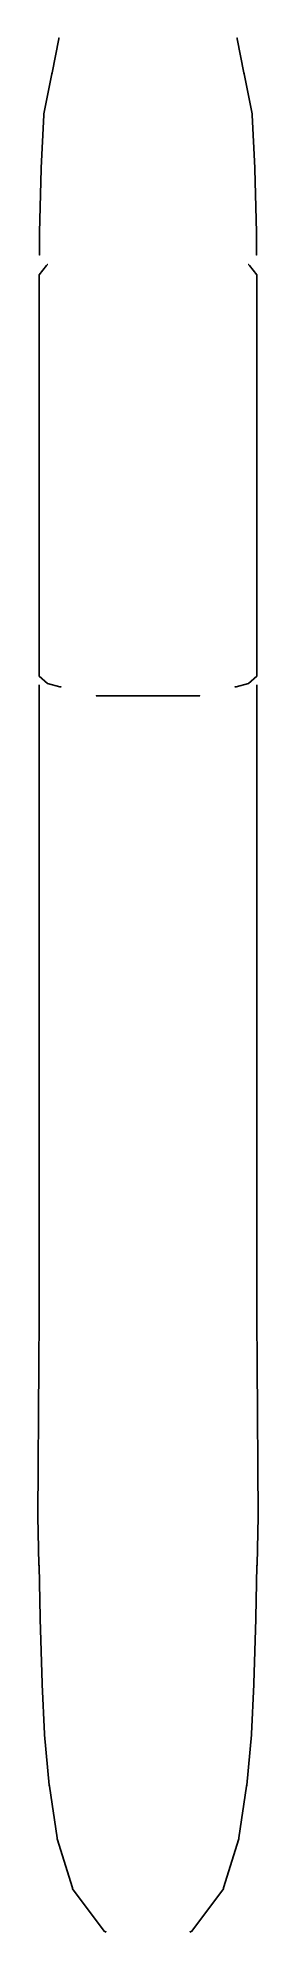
# Model space of a CAD drawing. Extents: x -4.1 to 4.1, y -35.2 to 35.3.
import ezdxf

# ---------------------------------------------------------------- set-up
doc = ezdxf.new("R2010")
doc.units = 0
doc.layers.add('RAILINGS', color=6, linetype='CONTINUOUS')

msp = doc.modelspace()

# ---------------------------------------------------------------- linework, layer by layer
at = {"layer": 'RAILINGS'}
for points in [[(-3.31, 35.27, 4.34), (-3.56, 34.01, 4.32), (-3.56, 34.01, 4.28), (-3.31, 35.27, 4.3)], [(-3.31, 35.27, 4.34), (-3.56, 34.01, 4.32), (-3.56, 34.01, 4.28), (-3.31, 35.27, 4.3)], [(-3.31, 35.27, 3.75), (-3.56, 34.01, 3.73), (-3.56, 34.01, 3.69), (-3.31, 35.27, 3.71)], [(-3.31, 35.27, 3.75), (-3.56, 34.01, 3.73), (-3.56, 34.01, 3.69), (-3.31, 35.27, 3.71)], [(-3.31, 35.27, 4.34), (-3.31, 35.27, 3.03), (-3.31, 35.31, 3.03), (-3.31, 35.31, 4.34)], [(-3.31, 35.27, 4.34), (-3.31, 35.27, 3.03), (-3.31, 35.31, 3.03), (-3.31, 35.31, 4.34)], [(3.31, 35.27, 4.34), (3.31, 35.27, 3.03), (3.31, 35.31, 3.03), (3.31, 35.31, 4.34)], [(3.31, 35.27, 4.34), (3.31, 35.27, 3.03), (3.31, 35.31, 3.03), (3.31, 35.31, 4.34)], [(3.31, 35.27, 3.75), (3.56, 34.01, 3.73), (3.56, 34.01, 3.69), (3.31, 35.27, 3.71)], [(3.31, 35.27, 3.75), (3.56, 34.01, 3.73), (3.56, 34.01, 3.69), (3.31, 35.27, 3.71)], [(3.31, 35.27, 4.34), (3.56, 34.01, 4.32), (3.56, 34.01, 4.28), (3.31, 35.27, 4.3)], [(3.31, 35.27, 4.34), (3.56, 34.01, 4.32), (3.56, 34.01, 4.28), (3.31, 35.27, 4.3)], [(-3.57, 33.97, 4.32), (-3.87, 32.48, 4.3), (-3.87, 32.48, 4.26), (-3.57, 33.97, 4.28)], [(-3.57, 33.97, 4.32), (-3.87, 32.48, 4.3), (-3.87, 32.48, 4.26), (-3.57, 33.97, 4.28)], [(-3.57, 33.97, 3.73), (-3.87, 32.48, 3.71), (-3.87, 32.48, 3.67), (-3.57, 33.97, 3.69)], [(-3.57, 33.97, 3.73), (-3.87, 32.48, 3.71), (-3.87, 32.48, 3.67), (-3.57, 33.97, 3.69)], [(-3.57, 33.97, 4.32), (-3.57, 33.97, 3.01), (-3.56, 34.01, 3.01), (-3.56, 34.01, 4.32)], [(-3.57, 33.97, 4.32), (-3.57, 33.97, 3.01), (-3.56, 34.01, 3.01), (-3.56, 34.01, 4.32)], [(3.57, 33.97, 4.32), (3.57, 33.97, 3.01), (3.56, 34.01, 3.01), (3.56, 34.01, 4.32)], [(3.57, 33.97, 4.32), (3.57, 33.97, 3.01), (3.56, 34.01, 3.01), (3.56, 34.01, 4.32)], [(3.57, 33.97, 3.73), (3.87, 32.48, 3.71), (3.87, 32.48, 3.67), (3.57, 33.97, 3.69)], [(3.57, 33.97, 3.73), (3.87, 32.48, 3.71), (3.87, 32.48, 3.67), (3.57, 33.97, 3.69)], [(3.57, 33.97, 4.32), (3.87, 32.48, 4.3), (3.87, 32.48, 4.26), (3.57, 33.97, 4.28)], [(3.57, 33.97, 4.32), (3.87, 32.48, 4.3), (3.87, 32.48, 4.26), (3.57, 33.97, 4.28)], [(-3.87, 32.44, 4.3), (-3.97, 30.47, 4.3), (-3.97, 30.47, 4.26), (-3.87, 32.44, 4.26)], [(-3.87, 32.44, 4.3), (-3.97, 30.47, 4.3), (-3.97, 30.47, 4.26), (-3.87, 32.44, 4.26)], [(-3.87, 32.44, 3.71), (-3.97, 30.47, 3.71), (-3.97, 30.47, 3.67), (-3.87, 32.44, 3.67)], [(-3.87, 32.44, 3.71), (-3.97, 30.47, 3.71), (-3.97, 30.47, 3.67), (-3.87, 32.44, 3.67)], [(-3.87, 32.44, 4.3), (-3.87, 32.44, 2.99), (-3.87, 32.48, 2.99), (-3.87, 32.48, 4.3)], [(-3.87, 32.44, 4.3), (-3.87, 32.44, 2.99), (-3.87, 32.48, 2.99), (-3.87, 32.48, 4.3)], [(3.87, 32.44, 4.3), (3.87, 32.44, 2.99), (3.87, 32.48, 2.99), (3.87, 32.48, 4.3)], [(3.87, 32.44, 4.3), (3.87, 32.44, 2.99), (3.87, 32.48, 2.99), (3.87, 32.48, 4.3)], [(3.87, 32.44, 3.71), (3.97, 30.47, 3.71), (3.97, 30.47, 3.67), (3.87, 32.44, 3.67)], [(3.87, 32.44, 3.71), (3.97, 30.47, 3.71), (3.97, 30.47, 3.67), (3.87, 32.44, 3.67)], [(3.87, 32.44, 4.3), (3.97, 30.47, 4.3), (3.97, 30.47, 4.26), (3.87, 32.44, 4.26)], [(3.87, 32.44, 4.3), (3.97, 30.47, 4.3), (3.97, 30.47, 4.26), (3.87, 32.44, 4.26)], [(-3.97, 30.43, 4.3), (-4.03, 28.08, 4.3), (-4.03, 28.08, 4.26), (-3.97, 30.43, 4.26)], [(-3.97, 30.43, 4.3), (-4.03, 28.08, 4.3), (-4.03, 28.08, 4.26), (-3.97, 30.43, 4.26)], [(-3.97, 30.43, 3.71), (-4.03, 28.08, 3.71), (-4.03, 28.08, 3.67), (-3.97, 30.43, 3.67)], [(-3.97, 30.43, 3.71), (-4.03, 28.08, 3.71), (-4.03, 28.08, 3.67), (-3.97, 30.43, 3.67)], [(-3.97, 30.43, 4.3), (-3.97, 30.43, 2.99), (-3.97, 30.47, 2.99), (-3.97, 30.47, 4.3)], [(-3.97, 30.43, 4.3), (-3.97, 30.43, 2.99), (-3.97, 30.47, 2.99), (-3.97, 30.47, 4.3)], [(3.97, 30.43, 4.3), (3.97, 30.43, 2.99), (3.97, 30.47, 2.99), (3.97, 30.47, 4.3)], [(3.97, 30.43, 4.3), (3.97, 30.43, 2.99), (3.97, 30.47, 2.99), (3.97, 30.47, 4.3)], [(3.97, 30.43, 3.71), (4.03, 28.08, 3.71), (4.03, 28.08, 3.67), (3.97, 30.43, 3.67)], [(3.97, 30.43, 3.71), (4.03, 28.08, 3.71), (4.03, 28.08, 3.67), (3.97, 30.43, 3.67)], [(3.97, 30.43, 4.3), (4.03, 28.08, 4.3), (4.03, 28.08, 4.26), (3.97, 30.43, 4.26)], [(3.97, 30.43, 4.3), (4.03, 28.08, 4.3), (4.03, 28.08, 4.26), (3.97, 30.43, 4.26)], [(-4.03, 28.04, 4.3), (-4.03, 28.04, 2.99), (-4.03, 28.08, 2.99), (-4.03, 28.08, 4.3)], [(-4.03, 28.04, 4.3), (-4.03, 28.04, 2.99), (-4.03, 28.08, 2.99), (-4.03, 28.08, 4.3)], [(-4.03, 28.04, 4.3), (-4.03, 27.23, 4.3), (-4.03, 27.23, 4.26), (-4.03, 28.04, 4.26)], [(-4.03, 28.04, 4.3), (-4.03, 27.23, 4.3), (-4.03, 27.23, 4.26), (-4.03, 28.04, 4.26)], [(-4.03, 28.04, 3.71), (-4.03, 27.23, 3.71), (-4.03, 27.23, 3.67), (-4.03, 28.04, 3.67)], [(-4.03, 28.04, 3.71), (-4.03, 27.23, 3.71), (-4.03, 27.23, 3.67), (-4.03, 28.04, 3.67)], [(4.03, 28.04, 4.3), (4.03, 28.04, 2.99), (4.03, 28.08, 2.99), (4.03, 28.08, 4.3)], [(4.03, 28.04, 4.3), (4.03, 28.04, 2.99), (4.03, 28.08, 2.99), (4.03, 28.08, 4.3)], [(4.03, 28.04, 3.71), (4.03, 27.23, 3.71), (4.03, 27.23, 3.67), (4.03, 28.04, 3.67)], [(4.03, 28.04, 3.71), (4.03, 27.23, 3.71), (4.03, 27.23, 3.67), (4.03, 28.04, 3.67)], [(4.03, 28.04, 4.3), (4.03, 27.23, 4.3), (4.03, 27.23, 4.26), (4.03, 28.04, 4.26)], [(4.03, 28.04, 4.3), (4.03, 27.23, 4.3), (4.03, 27.23, 4.26), (4.03, 28.04, 4.26)], [(-3.77, 26.84, 6.67), (-4.04, 26.49, 6.67), (-4.04, 26.49, 6.63), (-3.77, 26.84, 6.63)], [(-3.77, 26.84, 6.67), (-4.04, 26.49, 6.67), (-4.04, 26.49, 6.63), (-3.77, 26.84, 6.63)], [(-3.77, 26.84, 6.19), (-4.04, 26.49, 6.19), (-4.04, 26.49, 6.15), (-3.77, 26.84, 6.15)], [(-3.77, 26.84, 6.19), (-4.04, 26.49, 6.19), (-4.04, 26.49, 6.15), (-3.77, 26.84, 6.15)], [(-3.77, 26.84, 6.67), (-3.77, 26.84, 5.69), (-3.74, 26.88, 5.69), (-3.74, 26.88, 6.67)], [(-3.77, 26.84, 6.67), (-3.77, 26.84, 5.69), (-3.74, 26.88, 5.69), (-3.74, 26.88, 6.67)], [(3.77, 26.84, 6.67), (3.77, 26.84, 5.69), (3.74, 26.88, 5.69), (3.74, 26.88, 6.67)], [(3.77, 26.84, 6.67), (3.77, 26.84, 5.69), (3.74, 26.88, 5.69), (3.74, 26.88, 6.67)], [(3.77, 26.84, 6.19), (4.04, 26.49, 6.19), (4.04, 26.49, 6.15), (3.77, 26.84, 6.15)], [(3.77, 26.84, 6.19), (4.04, 26.49, 6.19), (4.04, 26.49, 6.15), (3.77, 26.84, 6.15)], [(3.77, 26.84, 6.67), (4.04, 26.49, 6.67), (4.04, 26.49, 6.63), (3.77, 26.84, 6.63)], [(3.77, 26.84, 6.67), (4.04, 26.49, 6.67), (4.04, 26.49, 6.63), (3.77, 26.84, 6.63)], [(-4.04, 26.49, 6.67), (-4.04, 25.51, 6.67), (-4.04, 25.51, 6.63), (-4.04, 26.49, 6.63)], [(-4.04, 26.49, 6.67), (-4.04, 25.51, 6.67), (-4.04, 25.51, 6.63), (-4.04, 26.49, 6.63)], [(-4.04, 26.49, 6.19), (-4.04, 25.51, 6.19), (-4.04, 25.51, 6.15), (-4.04, 26.49, 6.15)], [(-4.04, 26.49, 6.19), (-4.04, 25.51, 6.19), (-4.04, 25.51, 6.15), (-4.04, 26.49, 6.15)], [(4.04, 26.49, 6.19), (4.04, 25.51, 6.19), (4.04, 25.51, 6.15), (4.04, 26.49, 6.15)], [(4.04, 26.49, 6.19), (4.04, 25.51, 6.19), (4.04, 25.51, 6.15), (4.04, 26.49, 6.15)], [(4.04, 26.49, 6.67), (4.04, 25.51, 6.67), (4.04, 25.51, 6.63), (4.04, 26.49, 6.63)], [(4.04, 26.49, 6.67), (4.04, 25.51, 6.67), (4.04, 25.51, 6.63), (4.04, 26.49, 6.63)], [(-4.04, 25.47, 6.67), (-4.04, 25.47, 5.69), (-4.04, 25.51, 5.69), (-4.04, 25.51, 6.67)], [(-4.04, 25.47, 6.67), (-4.04, 25.47, 5.69), (-4.04, 25.51, 5.69), (-4.04, 25.51, 6.67)], [(-4.04, 25.47, 6.67), (-4.04, 23.99, 6.67), (-4.04, 23.99, 6.63), (-4.04, 25.47, 6.63)], [(-4.04, 25.47, 6.67), (-4.04, 23.99, 6.67), (-4.04, 23.99, 6.63), (-4.04, 25.47, 6.63)], [(-4.04, 25.47, 6.19), (-4.04, 23.99, 6.19), (-4.04, 23.99, 6.15), (-4.04, 25.47, 6.15)], [(-4.04, 25.47, 6.19), (-4.04, 23.99, 6.19), (-4.04, 23.99, 6.15), (-4.04, 25.47, 6.15)], [(4.04, 25.47, 6.67), (4.04, 25.47, 5.69), (4.04, 25.51, 5.69), (4.04, 25.51, 6.67)], [(4.04, 25.47, 6.67), (4.04, 25.47, 5.69), (4.04, 25.51, 5.69), (4.04, 25.51, 6.67)], [(4.04, 25.47, 6.19), (4.04, 23.99, 6.19), (4.04, 23.99, 6.15), (4.04, 25.47, 6.15)], [(4.04, 25.47, 6.19), (4.04, 23.99, 6.19), (4.04, 23.99, 6.15), (4.04, 25.47, 6.15)], [(4.04, 25.47, 6.67), (4.04, 23.99, 6.67), (4.04, 23.99, 6.63), (4.04, 25.47, 6.63)], [(4.04, 25.47, 6.67), (4.04, 23.99, 6.67), (4.04, 23.99, 6.63), (4.04, 25.47, 6.63)], [(-4.04, 23.95, 6.67), (-4.04, 23.95, 5.69), (-4.04, 23.99, 5.69), (-4.04, 23.99, 6.67)], [(-4.04, 23.95, 6.67), (-4.04, 23.95, 5.69), (-4.04, 23.99, 5.69), (-4.04, 23.99, 6.67)], [(4.04, 23.95, 6.67), (4.04, 23.95, 5.69), (4.04, 23.99, 5.69), (4.04, 23.99, 6.67)], [(4.04, 23.95, 6.67), (4.04, 23.95, 5.69), (4.04, 23.99, 5.69), (4.04, 23.99, 6.67)], [(-4.04, 23.95, 6.67), (-4.04, 22.47, 6.67), (-4.04, 22.47, 6.63), (-4.04, 23.95, 6.63)], [(-4.04, 23.95, 6.67), (-4.04, 22.47, 6.67), (-4.04, 22.47, 6.63), (-4.04, 23.95, 6.63)], [(-4.04, 23.95, 6.19), (-4.04, 22.47, 6.19), (-4.04, 22.47, 6.15), (-4.04, 23.95, 6.15)], [(-4.04, 23.95, 6.19), (-4.04, 22.47, 6.19), (-4.04, 22.47, 6.15), (-4.04, 23.95, 6.15)], [(4.04, 23.95, 6.19), (4.04, 22.47, 6.19), (4.04, 22.47, 6.15), (4.04, 23.95, 6.15)], [(4.04, 23.95, 6.19), (4.04, 22.47, 6.19), (4.04, 22.47, 6.15), (4.04, 23.95, 6.15)], [(4.04, 23.95, 6.67), (4.04, 22.47, 6.67), (4.04, 22.47, 6.63), (4.04, 23.95, 6.63)], [(4.04, 23.95, 6.67), (4.04, 22.47, 6.67), (4.04, 22.47, 6.63), (4.04, 23.95, 6.63)], [(-4.04, 22.43, 6.67), (-4.04, 22.43, 5.69), (-4.04, 22.47, 5.69), (-4.04, 22.47, 6.67)], [(-4.04, 22.43, 6.67), (-4.04, 22.43, 5.69), (-4.04, 22.47, 5.69), (-4.04, 22.47, 6.67)], [(-4.04, 22.43, 6.67), (-4.04, 21.04, 6.67), (-4.04, 21.04, 6.63), (-4.04, 22.43, 6.63)], [(-4.04, 22.43, 6.67), (-4.04, 21.04, 6.67), (-4.04, 21.04, 6.63), (-4.04, 22.43, 6.63)], [(-4.04, 22.43, 6.19), (-4.04, 21.04, 6.19), (-4.04, 21.04, 6.15), (-4.04, 22.43, 6.15)], [(-4.04, 22.43, 6.19), (-4.04, 21.04, 6.19), (-4.04, 21.04, 6.15), (-4.04, 22.43, 6.15)], [(4.04, 22.43, 6.67), (4.04, 22.43, 5.69), (4.04, 22.47, 5.69), (4.04, 22.47, 6.67)], [(4.04, 22.43, 6.67), (4.04, 22.43, 5.69), (4.04, 22.47, 5.69), (4.04, 22.47, 6.67)], [(4.04, 22.43, 6.19), (4.04, 21.04, 6.19), (4.04, 21.04, 6.15), (4.04, 22.43, 6.15)], [(4.04, 22.43, 6.19), (4.04, 21.04, 6.19), (4.04, 21.04, 6.15), (4.04, 22.43, 6.15)], [(4.04, 22.43, 6.67), (4.04, 21.04, 6.67), (4.04, 21.04, 6.63), (4.04, 22.43, 6.63)], [(4.04, 22.43, 6.67), (4.04, 21.04, 6.67), (4.04, 21.04, 6.63), (4.04, 22.43, 6.63)], [(-4.04, 21, 6.67), (-4.04, 21, 5.69), (-4.04, 21.04, 5.69), (-4.04, 21.04, 6.67)], [(-4.04, 21, 6.67), (-4.04, 21, 5.69), (-4.04, 21.04, 5.69), (-4.04, 21.04, 6.67)], [(-4.04, 21, 6.67), (-4.04, 19.55, 6.67), (-4.04, 19.55, 6.63), (-4.04, 21, 6.63)], [(-4.04, 21, 6.67), (-4.04, 19.55, 6.67), (-4.04, 19.55, 6.63), (-4.04, 21, 6.63)], [(-4.04, 21, 6.19), (-4.04, 19.55, 6.19), (-4.04, 19.55, 6.15), (-4.04, 21, 6.15)], [(-4.04, 21, 6.19), (-4.04, 19.55, 6.19), (-4.04, 19.55, 6.15), (-4.04, 21, 6.15)], [(4.04, 21, 6.67), (4.04, 21, 5.69), (4.04, 21.04, 5.69), (4.04, 21.04, 6.67)], [(4.04, 21, 6.67), (4.04, 21, 5.69), (4.04, 21.04, 5.69), (4.04, 21.04, 6.67)], [(4.04, 21, 6.19), (4.04, 19.55, 6.19), (4.04, 19.55, 6.15), (4.04, 21, 6.15)], [(4.04, 21, 6.19), (4.04, 19.55, 6.19), (4.04, 19.55, 6.15), (4.04, 21, 6.15)], [(4.04, 21, 6.67), (4.04, 19.55, 6.67), (4.04, 19.55, 6.63), (4.04, 21, 6.63)], [(4.04, 21, 6.67), (4.04, 19.55, 6.67), (4.04, 19.55, 6.63), (4.04, 21, 6.63)], [(-4.04, 19.51, 6.67), (-4.04, 19.51, 5.69), (-4.04, 19.55, 5.69), (-4.04, 19.55, 6.67)], [(-4.04, 19.51, 6.67), (-4.04, 19.51, 5.69), (-4.04, 19.55, 5.69), (-4.04, 19.55, 6.67)], [(-4.04, 19.51, 6.67), (-4.04, 18.04, 6.67), (-4.04, 18.04, 6.63), (-4.04, 19.51, 6.63)], [(-4.04, 19.51, 6.67), (-4.04, 18.04, 6.67), (-4.04, 18.04, 6.63), (-4.04, 19.51, 6.63)], [(-4.04, 19.51, 6.19), (-4.04, 18.04, 6.19), (-4.04, 18.04, 6.15), (-4.04, 19.51, 6.15)], [(-4.04, 19.51, 6.19), (-4.04, 18.04, 6.19), (-4.04, 18.04, 6.15), (-4.04, 19.51, 6.15)], [(4.04, 19.51, 6.67), (4.04, 19.51, 5.69), (4.04, 19.55, 5.69), (4.04, 19.55, 6.67)], [(4.04, 19.51, 6.67), (4.04, 19.51, 5.69), (4.04, 19.55, 5.69), (4.04, 19.55, 6.67)], [(4.04, 19.51, 6.19), (4.04, 18.04, 6.19), (4.04, 18.04, 6.15), (4.04, 19.51, 6.15)], [(4.04, 19.51, 6.19), (4.04, 18.04, 6.19), (4.04, 18.04, 6.15), (4.04, 19.51, 6.15)], [(4.04, 19.51, 6.67), (4.04, 18.04, 6.67), (4.04, 18.04, 6.63), (4.04, 19.51, 6.63)], [(4.04, 19.51, 6.67), (4.04, 18.04, 6.67), (4.04, 18.04, 6.63), (4.04, 19.51, 6.63)], [(-4.04, 18, 6.67), (-4.04, 18, 5.69), (-4.04, 18.04, 5.69), (-4.04, 18.04, 6.67)], [(-4.04, 18, 6.67), (-4.04, 18, 5.69), (-4.04, 18.04, 5.69), (-4.04, 18.04, 6.67)], [(-4.04, 18, 6.67), (-4.04, 16.42, 6.67), (-4.04, 16.42, 6.63), (-4.04, 18, 6.63)], [(-4.04, 18, 6.67), (-4.04, 16.42, 6.67), (-4.04, 16.42, 6.63), (-4.04, 18, 6.63)], [(-4.04, 18, 6.19), (-4.04, 16.42, 6.19), (-4.04, 16.42, 6.15), (-4.04, 18, 6.15)], [(-4.04, 18, 6.19), (-4.04, 16.42, 6.19), (-4.04, 16.42, 6.15), (-4.04, 18, 6.15)], [(4.04, 18, 6.67), (4.04, 18, 5.69), (4.04, 18.04, 5.69), (4.04, 18.04, 6.67)], [(4.04, 18, 6.67), (4.04, 18, 5.69), (4.04, 18.04, 5.69), (4.04, 18.04, 6.67)], [(4.04, 18, 6.19), (4.04, 16.42, 6.19), (4.04, 16.42, 6.15), (4.04, 18, 6.15)], [(4.04, 18, 6.19), (4.04, 16.42, 6.19), (4.04, 16.42, 6.15), (4.04, 18, 6.15)], [(4.04, 18, 6.67), (4.04, 16.42, 6.67), (4.04, 16.42, 6.63), (4.04, 18, 6.63)], [(4.04, 18, 6.67), (4.04, 16.42, 6.67), (4.04, 16.42, 6.63), (4.04, 18, 6.63)], [(-4.04, 16.38, 6.67), (-4.04, 16.38, 5.69), (-4.04, 16.42, 5.69), (-4.04, 16.42, 6.67)], [(-4.04, 16.38, 6.67), (-4.04, 16.38, 5.69), (-4.04, 16.42, 5.69), (-4.04, 16.42, 6.67)], [(-4.04, 16.38, 6.67), (-4.04, 14.98, 6.67), (-4.04, 14.98, 6.63), (-4.04, 16.38, 6.63)], [(-4.04, 16.38, 6.67), (-4.04, 14.98, 6.67), (-4.04, 14.98, 6.63), (-4.04, 16.38, 6.63)], [(-4.04, 16.38, 6.19), (-4.04, 14.98, 6.19), (-4.04, 14.98, 6.15), (-4.04, 16.38, 6.15)], [(-4.04, 16.38, 6.19), (-4.04, 14.98, 6.19), (-4.04, 14.98, 6.15), (-4.04, 16.38, 6.15)], [(4.04, 16.38, 6.67), (4.04, 16.38, 5.69), (4.04, 16.42, 5.69), (4.04, 16.42, 6.67)], [(4.04, 16.38, 6.67), (4.04, 16.38, 5.69), (4.04, 16.42, 5.69), (4.04, 16.42, 6.67)], [(4.04, 16.38, 6.19), (4.04, 14.98, 6.19), (4.04, 14.98, 6.15), (4.04, 16.38, 6.15)], [(4.04, 16.38, 6.19), (4.04, 14.98, 6.19), (4.04, 14.98, 6.15), (4.04, 16.38, 6.15)], [(4.04, 16.38, 6.67), (4.04, 14.98, 6.67), (4.04, 14.98, 6.63), (4.04, 16.38, 6.63)], [(4.04, 16.38, 6.67), (4.04, 14.98, 6.67), (4.04, 14.98, 6.63), (4.04, 16.38, 6.63)], [(-4.04, 14.94, 6.67), (-4.04, 14.94, 5.69), (-4.04, 14.98, 5.69), (-4.04, 14.98, 6.67)], [(-4.04, 14.94, 6.67), (-4.04, 14.94, 5.69), (-4.04, 14.98, 5.69), (-4.04, 14.98, 6.67)], [(-4.04, 14.94, 6.67), (-4.04, 13.39, 6.67), (-4.04, 13.39, 6.63), (-4.04, 14.94, 6.63)], [(-4.04, 14.94, 6.67), (-4.04, 13.39, 6.67), (-4.04, 13.39, 6.63), (-4.04, 14.94, 6.63)], [(-4.04, 14.94, 6.19), (-4.04, 13.39, 6.19), (-4.04, 13.39, 6.15), (-4.04, 14.94, 6.15)], [(-4.04, 14.94, 6.19), (-4.04, 13.39, 6.19), (-4.04, 13.39, 6.15), (-4.04, 14.94, 6.15)], [(4.04, 14.94, 6.67), (4.04, 14.94, 5.69), (4.04, 14.98, 5.69), (4.04, 14.98, 6.67)], [(4.04, 14.94, 6.67), (4.04, 14.94, 5.69), (4.04, 14.98, 5.69), (4.04, 14.98, 6.67)], [(4.04, 14.94, 6.19), (4.04, 13.39, 6.19), (4.04, 13.39, 6.15), (4.04, 14.94, 6.15)], [(4.04, 14.94, 6.19), (4.04, 13.39, 6.19), (4.04, 13.39, 6.15), (4.04, 14.94, 6.15)], [(4.04, 14.94, 6.67), (4.04, 13.39, 6.67), (4.04, 13.39, 6.63), (4.04, 14.94, 6.63)], [(4.04, 14.94, 6.67), (4.04, 13.39, 6.67), (4.04, 13.39, 6.63), (4.04, 14.94, 6.63)], [(-4.04, 13.35, 6.67), (-4.04, 13.35, 5.69), (-4.04, 13.39, 5.69), (-4.04, 13.39, 6.67)], [(-4.04, 13.35, 6.67), (-4.04, 13.35, 5.69), (-4.04, 13.39, 5.69), (-4.04, 13.39, 6.67)], [(-4.04, 13.35, 6.67), (-4.04, 11.87, 6.67), (-4.04, 11.87, 6.63), (-4.04, 13.35, 6.63)], [(-4.04, 13.35, 6.67), (-4.04, 11.87, 6.67), (-4.04, 11.87, 6.63), (-4.04, 13.35, 6.63)], [(-4.04, 13.35, 6.19), (-4.04, 11.87, 6.19), (-4.04, 11.87, 6.15), (-4.04, 13.35, 6.15)], [(-4.04, 13.35, 6.19), (-4.04, 11.87, 6.19), (-4.04, 11.87, 6.15), (-4.04, 13.35, 6.15)], [(4.04, 13.35, 6.67), (4.04, 13.35, 5.69), (4.04, 13.39, 5.69), (4.04, 13.39, 6.67)], [(4.04, 13.35, 6.67), (4.04, 13.35, 5.69), (4.04, 13.39, 5.69), (4.04, 13.39, 6.67)], [(4.04, 13.35, 6.19), (4.04, 11.87, 6.19), (4.04, 11.87, 6.15), (4.04, 13.35, 6.15)], [(4.04, 13.35, 6.19), (4.04, 11.87, 6.19), (4.04, 11.87, 6.15), (4.04, 13.35, 6.15)], [(4.04, 13.35, 6.67), (4.04, 11.87, 6.67), (4.04, 11.87, 6.63), (4.04, 13.35, 6.63)], [(4.04, 13.35, 6.67), (4.04, 11.87, 6.67), (4.04, 11.87, 6.63), (4.04, 13.35, 6.63)], [(-4.04, 11.83, 6.67), (-4.04, 11.83, 5.69), (-4.04, 11.87, 5.69), (-4.04, 11.87, 6.67)], [(-4.04, 11.83, 6.67), (-4.04, 11.83, 5.69), (-4.04, 11.87, 5.69), (-4.04, 11.87, 6.67)], [(-4.04, 11.83, 6.67), (-4.04, 11.56, 6.67), (-4.04, 11.56, 6.63), (-4.04, 11.83, 6.63)], [(-4.04, 11.83, 6.67), (-4.04, 11.56, 6.67), (-4.04, 11.56, 6.63), (-4.04, 11.83, 6.63)], [(-4.04, 11.83, 6.19), (-4.04, 11.56, 6.19), (-4.04, 11.56, 6.15), (-4.04, 11.83, 6.15)], [(-4.04, 11.83, 6.19), (-4.04, 11.56, 6.19), (-4.04, 11.56, 6.15), (-4.04, 11.83, 6.15)], [(-4.04, 11.56, 6.67), (-3.74, 11.29, 6.67), (-3.74, 11.29, 6.63), (-4.04, 11.56, 6.63)], [(-4.04, 11.56, 6.67), (-3.74, 11.29, 6.67), (-3.74, 11.29, 6.63), (-4.04, 11.56, 6.63)], [(-4.04, 11.56, 6.19), (-3.74, 11.29, 6.19), (-3.74, 11.29, 6.15), (-4.04, 11.56, 6.15)], [(-4.04, 11.56, 6.19), (-3.74, 11.29, 6.19), (-3.74, 11.29, 6.15), (-4.04, 11.56, 6.15)], [(-3.74, 11.29, 6.67), (-3.28, 11.17, 6.67), (-3.28, 11.17, 6.63), (-3.74, 11.29, 6.63)], [(-3.74, 11.29, 6.67), (-3.28, 11.17, 6.67), (-3.28, 11.17, 6.63), (-3.74, 11.29, 6.63)], [(-3.74, 11.29, 6.19), (-3.28, 11.17, 6.19), (-3.28, 11.17, 6.15), (-3.74, 11.29, 6.15)], [(-3.74, 11.29, 6.19), (-3.28, 11.17, 6.19), (-3.28, 11.17, 6.15), (-3.74, 11.29, 6.15)], [(3.74, 11.29, 6.19), (3.28, 11.17, 6.19), (3.28, 11.17, 6.15), (3.74, 11.29, 6.15)], [(3.74, 11.29, 6.19), (3.28, 11.17, 6.19), (3.28, 11.17, 6.15), (3.74, 11.29, 6.15)], [(3.74, 11.29, 6.67), (3.28, 11.17, 6.67), (3.28, 11.17, 6.63), (3.74, 11.29, 6.63)], [(3.74, 11.29, 6.67), (3.28, 11.17, 6.67), (3.28, 11.17, 6.63), (3.74, 11.29, 6.63)], [(4.04, 11.56, 6.19), (3.74, 11.29, 6.19), (3.74, 11.29, 6.15), (4.04, 11.56, 6.15)], [(4.04, 11.56, 6.19), (3.74, 11.29, 6.19), (3.74, 11.29, 6.15), (4.04, 11.56, 6.15)], [(4.04, 11.56, 6.67), (3.74, 11.29, 6.67), (3.74, 11.29, 6.63), (4.04, 11.56, 6.63)], [(4.04, 11.56, 6.67), (3.74, 11.29, 6.67), (3.74, 11.29, 6.63), (4.04, 11.56, 6.63)], [(4.04, 11.83, 6.67), (4.04, 11.83, 5.69), (4.04, 11.87, 5.69), (4.04, 11.87, 6.67)], [(4.04, 11.83, 6.67), (4.04, 11.83, 5.69), (4.04, 11.87, 5.69), (4.04, 11.87, 6.67)], [(4.04, 11.83, 6.19), (4.04, 11.56, 6.19), (4.04, 11.56, 6.15), (4.04, 11.83, 6.15)], [(4.04, 11.83, 6.19), (4.04, 11.56, 6.19), (4.04, 11.56, 6.15), (4.04, 11.83, 6.15)], [(4.04, 11.83, 6.67), (4.04, 11.56, 6.67), (4.04, 11.56, 6.63), (4.04, 11.83, 6.63)], [(4.04, 11.83, 6.67), (4.04, 11.56, 6.67), (4.04, 11.56, 6.63), (4.04, 11.83, 6.63)], [(-4.04, 11.24, 4.3), (-4.04, 9.65, 4.3), (-4.04, 9.65, 4.26), (-4.04, 11.24, 4.26)], [(-4.04, 11.24, 4.3), (-4.04, 9.65, 4.3), (-4.04, 9.65, 4.26), (-4.04, 11.24, 4.26)], [(-4.04, 11.24, 3.71), (-4.04, 9.65, 3.71), (-4.04, 9.65, 3.67), (-4.04, 11.24, 3.67)], [(-4.04, 11.24, 3.71), (-4.04, 9.65, 3.71), (-4.04, 9.65, 3.67), (-4.04, 11.24, 3.67)], [(-3.23, 11.16, 6.67), (-3.23, 11.16, 5.69), (-3.28, 11.17, 5.69), (-3.28, 11.17, 6.67)], [(-3.23, 11.16, 6.67), (-3.23, 11.16, 5.69), (-3.28, 11.17, 5.69), (-3.28, 11.17, 6.67)], [(-1.87, 10.83, 6.67), (-1.87, 10.83, 5.69), (-1.92, 10.83, 5.69), (-1.92, 10.83, 6.67)], [(-1.87, 10.83, 6.67), (-1.87, 10.83, 5.69), (-1.92, 10.83, 5.69), (-1.92, 10.83, 6.67)], [(-0.82, 10.83, 6.67), (-1.87, 10.83, 6.67), (-1.87, 10.83, 6.63), (-0.82, 10.83, 6.63)], [(-0.82, 10.83, 6.67), (-1.87, 10.83, 6.67), (-1.87, 10.83, 6.63), (-0.82, 10.83, 6.63)], [(-0.82, 10.83, 6.19), (-1.87, 10.83, 6.19), (-1.87, 10.83, 6.15), (-0.82, 10.83, 6.15)], [(-0.82, 10.83, 6.19), (-1.87, 10.83, 6.19), (-1.87, 10.83, 6.15), (-0.82, 10.83, 6.15)], [(-0.77, 10.83, 6.67), (-0.77, 10.83, 5.69), (-0.82, 10.83, 5.69), (-0.82, 10.83, 6.67)], [(-0.77, 10.83, 6.67), (-0.77, 10.83, 5.69), (-0.82, 10.83, 5.69), (-0.82, 10.83, 6.67)], [(-0.77, 10.83, 6.67), (0.77, 10.83, 6.67), (0.77, 10.83, 6.63), (-0.77, 10.83, 6.63)], [(-0.77, 10.83, 6.67), (0.77, 10.83, 6.67), (0.77, 10.83, 6.63), (-0.77, 10.83, 6.63)], [(-0.77, 10.83, 6.19), (0.77, 10.83, 6.19), (0.77, 10.83, 6.15), (-0.77, 10.83, 6.15)], [(-0.77, 10.83, 6.19), (0.77, 10.83, 6.19), (0.77, 10.83, 6.15), (-0.77, 10.83, 6.15)], [(0.77, 10.83, 6.67), (0.77, 10.83, 5.69), (0.82, 10.83, 5.69), (0.82, 10.83, 6.67)], [(0.77, 10.83, 6.67), (0.77, 10.83, 5.69), (0.82, 10.83, 5.69), (0.82, 10.83, 6.67)], [(0.82, 10.83, 6.19), (1.87, 10.83, 6.19), (1.87, 10.83, 6.15), (0.82, 10.83, 6.15)], [(0.82, 10.83, 6.19), (1.87, 10.83, 6.19), (1.87, 10.83, 6.15), (0.82, 10.83, 6.15)], [(0.82, 10.83, 6.67), (1.87, 10.83, 6.67), (1.87, 10.83, 6.63), (0.82, 10.83, 6.63)], [(0.82, 10.83, 6.67), (1.87, 10.83, 6.67), (1.87, 10.83, 6.63), (0.82, 10.83, 6.63)], [(1.87, 10.83, 6.67), (1.87, 10.83, 5.69), (1.92, 10.83, 5.69), (1.92, 10.83, 6.67)], [(1.87, 10.83, 6.67), (1.87, 10.83, 5.69), (1.92, 10.83, 5.69), (1.92, 10.83, 6.67)], [(3.23, 11.16, 6.67), (3.23, 11.16, 5.69), (3.28, 11.17, 5.69), (3.28, 11.17, 6.67)], [(3.23, 11.16, 6.67), (3.23, 11.16, 5.69), (3.28, 11.17, 5.69), (3.28, 11.17, 6.67)], [(4.04, 11.24, 3.71), (4.04, 9.65, 3.71), (4.04, 9.65, 3.67), (4.04, 11.24, 3.67)], [(4.04, 11.24, 3.71), (4.04, 9.65, 3.71), (4.04, 9.65, 3.67), (4.04, 11.24, 3.67)], [(4.04, 11.24, 4.3), (4.04, 9.65, 4.3), (4.04, 9.65, 4.26), (4.04, 11.24, 4.26)], [(4.04, 11.24, 4.3), (4.04, 9.65, 4.3), (4.04, 9.65, 4.26), (4.04, 11.24, 4.26)], [(-4.04, 9.61, 4.3), (-4.04, 9.61, 2.99), (-4.04, 9.65, 2.99), (-4.04, 9.65, 4.3)], [(-4.04, 9.61, 4.3), (-4.04, 9.61, 2.99), (-4.04, 9.65, 2.99), (-4.04, 9.65, 4.3)], [(-4.04, 9.61, 4.3), (-4.04, 7.83, 4.3), (-4.04, 7.83, 4.26), (-4.04, 9.61, 4.26)], [(-4.04, 9.61, 4.3), (-4.04, 7.83, 4.3), (-4.04, 7.83, 4.26), (-4.04, 9.61, 4.26)], [(-4.04, 9.61, 3.71), (-4.04, 7.83, 3.71), (-4.04, 7.83, 3.67), (-4.04, 9.61, 3.67)], [(-4.04, 9.61, 3.71), (-4.04, 7.83, 3.71), (-4.04, 7.83, 3.67), (-4.04, 9.61, 3.67)], [(4.04, 9.61, 4.3), (4.04, 9.61, 2.99), (4.04, 9.65, 2.99), (4.04, 9.65, 4.3)], [(4.04, 9.61, 4.3), (4.04, 9.61, 2.99), (4.04, 9.65, 2.99), (4.04, 9.65, 4.3)], [(4.04, 9.61, 3.71), (4.04, 7.83, 3.71), (4.04, 7.83, 3.67), (4.04, 9.61, 3.67)], [(4.04, 9.61, 3.71), (4.04, 7.83, 3.71), (4.04, 7.83, 3.67), (4.04, 9.61, 3.67)], [(4.04, 9.61, 4.3), (4.04, 7.83, 4.3), (4.04, 7.83, 4.26), (4.04, 9.61, 4.26)], [(4.04, 9.61, 4.3), (4.04, 7.83, 4.3), (4.04, 7.83, 4.26), (4.04, 9.61, 4.26)], [(-4.04, 7.79, 4.3), (-4.04, 7.79, 2.99), (-4.04, 7.83, 2.99), (-4.04, 7.83, 4.3)], [(-4.04, 7.79, 4.3), (-4.04, 7.79, 2.99), (-4.04, 7.83, 2.99), (-4.04, 7.83, 4.3)], [(-4.04, 7.79, 4.3), (-4.04, 6.08, 4.3), (-4.04, 6.08, 4.26), (-4.04, 7.79, 4.26)], [(-4.04, 7.79, 4.3), (-4.04, 6.08, 4.3), (-4.04, 6.08, 4.26), (-4.04, 7.79, 4.26)], [(-4.04, 7.79, 3.71), (-4.04, 6.08, 3.71), (-4.04, 6.08, 3.67), (-4.04, 7.79, 3.67)], [(-4.04, 7.79, 3.71), (-4.04, 6.08, 3.71), (-4.04, 6.08, 3.67), (-4.04, 7.79, 3.67)], [(4.04, 7.79, 4.3), (4.04, 7.79, 2.99), (4.04, 7.83, 2.99), (4.04, 7.83, 4.3)], [(4.04, 7.79, 4.3), (4.04, 7.79, 2.99), (4.04, 7.83, 2.99), (4.04, 7.83, 4.3)], [(4.04, 7.79, 3.71), (4.04, 6.08, 3.71), (4.04, 6.08, 3.67), (4.04, 7.79, 3.67)], [(4.04, 7.79, 3.71), (4.04, 6.08, 3.71), (4.04, 6.08, 3.67), (4.04, 7.79, 3.67)], [(4.04, 7.79, 4.3), (4.04, 6.08, 4.3), (4.04, 6.08, 4.26), (4.04, 7.79, 4.26)], [(4.04, 7.79, 4.3), (4.04, 6.08, 4.3), (4.04, 6.08, 4.26), (4.04, 7.79, 4.26)], [(-4.04, 6.04, 4.3), (-4.04, 6.04, 2.99), (-4.04, 6.08, 2.99), (-4.04, 6.08, 4.3)], [(-4.04, 6.04, 4.3), (-4.04, 6.04, 2.99), (-4.04, 6.08, 2.99), (-4.04, 6.08, 4.3)], [(-4.04, 6.04, 4.3), (-4.04, 4.23, 4.3), (-4.04, 4.23, 4.26), (-4.04, 6.04, 4.26)], [(-4.04, 6.04, 4.3), (-4.04, 4.23, 4.3), (-4.04, 4.23, 4.26), (-4.04, 6.04, 4.26)], [(-4.04, 6.04, 3.71), (-4.04, 4.23, 3.71), (-4.04, 4.23, 3.67), (-4.04, 6.04, 3.67)], [(-4.04, 6.04, 3.71), (-4.04, 4.23, 3.71), (-4.04, 4.23, 3.67), (-4.04, 6.04, 3.67)], [(4.04, 6.04, 4.3), (4.04, 6.04, 2.99), (4.04, 6.08, 2.99), (4.04, 6.08, 4.3)], [(4.04, 6.04, 4.3), (4.04, 6.04, 2.99), (4.04, 6.08, 2.99), (4.04, 6.08, 4.3)], [(4.04, 6.04, 3.71), (4.04, 4.23, 3.71), (4.04, 4.23, 3.67), (4.04, 6.04, 3.67)], [(4.04, 6.04, 3.71), (4.04, 4.23, 3.71), (4.04, 4.23, 3.67), (4.04, 6.04, 3.67)], [(4.04, 6.04, 4.3), (4.04, 4.23, 4.3), (4.04, 4.23, 4.26), (4.04, 6.04, 4.26)], [(4.04, 6.04, 4.3), (4.04, 4.23, 4.3), (4.04, 4.23, 4.26), (4.04, 6.04, 4.26)], [(-4.04, 4.19, 4.3), (-4.04, 4.19, 2.99), (-4.04, 4.23, 2.99), (-4.04, 4.23, 4.3)], [(-4.04, 4.19, 4.3), (-4.04, 4.19, 2.99), (-4.04, 4.23, 2.99), (-4.04, 4.23, 4.3)], [(4.04, 4.19, 4.3), (4.04, 4.19, 2.99), (4.04, 4.23, 2.99), (4.04, 4.23, 4.3)], [(4.04, 4.19, 4.3), (4.04, 4.19, 2.99), (4.04, 4.23, 2.99), (4.04, 4.23, 4.3)], [(-4.04, 4.19, 4.3), (-4.04, 2.45, 4.3), (-4.04, 2.45, 4.26), (-4.04, 4.19, 4.26)], [(-4.04, 4.19, 4.3), (-4.04, 2.45, 4.3), (-4.04, 2.45, 4.26), (-4.04, 4.19, 4.26)], [(-4.04, 4.19, 3.71), (-4.04, 2.45, 3.71), (-4.04, 2.45, 3.67), (-4.04, 4.19, 3.67)], [(-4.04, 4.19, 3.71), (-4.04, 2.45, 3.71), (-4.04, 2.45, 3.67), (-4.04, 4.19, 3.67)], [(4.04, 4.19, 3.71), (4.04, 2.45, 3.71), (4.04, 2.45, 3.67), (4.04, 4.19, 3.67)], [(4.04, 4.19, 3.71), (4.04, 2.45, 3.71), (4.04, 2.45, 3.67), (4.04, 4.19, 3.67)], [(4.04, 4.19, 4.3), (4.04, 2.45, 4.3), (4.04, 2.45, 4.26), (4.04, 4.19, 4.26)], [(4.04, 4.19, 4.3), (4.04, 2.45, 4.3), (4.04, 2.45, 4.26), (4.04, 4.19, 4.26)], [(-4.04, 2.41, 4.3), (-4.04, 2.41, 2.99), (-4.04, 2.45, 2.99), (-4.04, 2.45, 4.3)], [(-4.04, 2.41, 4.3), (-4.04, 2.41, 2.99), (-4.04, 2.45, 2.99), (-4.04, 2.45, 4.3)], [(-4.04, 2.41, 4.3), (-4.04, 0.03, 4.29), (-4.04, 0.03, 4.25), (-4.04, 2.41, 4.26)], [(-4.04, 2.41, 4.3), (-4.04, 0.03, 4.29), (-4.04, 0.03, 4.25), (-4.04, 2.41, 4.26)], [(-4.04, 2.41, 3.71), (-4.04, 0.03, 3.7), (-4.04, 0.03, 3.66), (-4.04, 2.41, 3.67)], [(-4.04, 2.41, 3.71), (-4.04, 0.03, 3.7), (-4.04, 0.03, 3.66), (-4.04, 2.41, 3.67)], [(4.04, 2.41, 4.3), (4.04, 2.41, 2.99), (4.04, 2.45, 2.99), (4.04, 2.45, 4.3)], [(4.04, 2.41, 4.3), (4.04, 2.41, 2.99), (4.04, 2.45, 2.99), (4.04, 2.45, 4.3)], [(4.04, 2.41, 3.71), (4.04, 0.03, 3.7), (4.04, 0.03, 3.66), (4.04, 2.41, 3.67)], [(4.04, 2.41, 3.71), (4.04, 0.03, 3.7), (4.04, 0.03, 3.66), (4.04, 2.41, 3.67)], [(4.04, 2.41, 4.3), (4.04, 0.03, 4.29), (4.04, 0.03, 4.25), (4.04, 2.41, 4.26)], [(4.04, 2.41, 4.3), (4.04, 0.03, 4.29), (4.04, 0.03, 4.25), (4.04, 2.41, 4.26)], [(-4.04, -0.01, 4.29), (-4.04, -0.01, 2.98), (-4.04, 0.03, 2.98), (-4.04, 0.03, 4.29)], [(-4.04, -0.01, 4.29), (-4.04, -0.01, 2.98), (-4.04, 0.03, 2.98), (-4.04, 0.03, 4.29)], [(4.04, -0.01, 4.29), (4.04, -0.01, 2.98), (4.04, 0.03, 2.98), (4.04, 0.03, 4.29)], [(4.04, -0.01, 4.29), (4.04, -0.01, 2.98), (4.04, 0.03, 2.98), (4.04, 0.03, 4.29)], [(-4.04, -0.01, 4.29), (-4.04, -1.8, 4.28), (-4.04, -1.8, 4.24), (-4.04, -0.01, 4.25)], [(-4.04, -0.01, 4.29), (-4.04, -1.8, 4.28), (-4.04, -1.8, 4.24), (-4.04, -0.01, 4.25)], [(-4.04, -0.01, 3.7), (-4.04, -1.8, 3.69), (-4.04, -1.8, 3.65), (-4.04, -0.01, 3.66)], [(-4.04, -0.01, 3.7), (-4.04, -1.8, 3.69), (-4.04, -1.8, 3.65), (-4.04, -0.01, 3.66)], [(4.04, -0.01, 3.7), (4.04, -1.8, 3.69), (4.04, -1.8, 3.65), (4.04, -0.01, 3.66)], [(4.04, -0.01, 3.7), (4.04, -1.8, 3.69), (4.04, -1.8, 3.65), (4.04, -0.01, 3.66)], [(4.04, -0.01, 4.29), (4.04, -1.8, 4.28), (4.04, -1.8, 4.24), (4.04, -0.01, 4.25)], [(4.04, -0.01, 4.29), (4.04, -1.8, 4.28), (4.04, -1.8, 4.24), (4.04, -0.01, 4.25)], [(-4.04, -1.84, 4.28), (-4.04, -1.84, 2.97), (-4.04, -1.8, 2.97), (-4.04, -1.8, 4.28)], [(-4.04, -1.84, 4.28), (-4.04, -1.84, 2.97), (-4.04, -1.8, 2.97), (-4.04, -1.8, 4.28)], [(-4.04, -1.84, 4.28), (-4.04, -3.58, 4.27), (-4.04, -3.58, 4.23), (-4.04, -1.84, 4.24)], [(-4.04, -1.84, 4.28), (-4.04, -3.58, 4.27), (-4.04, -3.58, 4.23), (-4.04, -1.84, 4.24)], [(-4.04, -1.84, 3.69), (-4.04, -3.58, 3.68), (-4.04, -3.58, 3.64), (-4.04, -1.84, 3.65)], [(-4.04, -1.84, 3.69), (-4.04, -3.58, 3.68), (-4.04, -3.58, 3.64), (-4.04, -1.84, 3.65)], [(4.04, -1.84, 4.28), (4.04, -1.84, 2.97), (4.04, -1.8, 2.97), (4.04, -1.8, 4.28)], [(4.04, -1.84, 4.28), (4.04, -1.84, 2.97), (4.04, -1.8, 2.97), (4.04, -1.8, 4.28)], [(4.04, -1.84, 3.69), (4.04, -3.58, 3.68), (4.04, -3.58, 3.64), (4.04, -1.84, 3.65)], [(4.04, -1.84, 3.69), (4.04, -3.58, 3.68), (4.04, -3.58, 3.64), (4.04, -1.84, 3.65)], [(4.04, -1.84, 4.28), (4.04, -3.58, 4.27), (4.04, -3.58, 4.23), (4.04, -1.84, 4.24)], [(4.04, -1.84, 4.28), (4.04, -3.58, 4.27), (4.04, -3.58, 4.23), (4.04, -1.84, 4.24)], [(-4.04, -3.62, 4.27), (-4.04, -3.62, 2.96), (-4.04, -3.58, 2.96), (-4.04, -3.58, 4.27)], [(-4.04, -3.62, 4.27), (-4.04, -3.62, 2.96), (-4.04, -3.58, 2.96), (-4.04, -3.58, 4.27)], [(-4.04, -3.62, 4.27), (-4.04, -5.45, 4.27), (-4.04, -5.45, 4.23), (-4.04, -3.62, 4.23)], [(-4.04, -3.62, 4.27), (-4.04, -5.45, 4.27), (-4.04, -5.45, 4.23), (-4.04, -3.62, 4.23)], [(-4.04, -3.62, 3.68), (-4.04, -5.45, 3.68), (-4.04, -5.45, 3.64), (-4.04, -3.62, 3.64)], [(-4.04, -3.62, 3.68), (-4.04, -5.45, 3.68), (-4.04, -5.45, 3.64), (-4.04, -3.62, 3.64)], [(4.04, -3.62, 4.27), (4.04, -3.62, 2.96), (4.04, -3.58, 2.96), (4.04, -3.58, 4.27)], [(4.04, -3.62, 4.27), (4.04, -3.62, 2.96), (4.04, -3.58, 2.96), (4.04, -3.58, 4.27)], [(4.04, -3.62, 3.68), (4.04, -5.45, 3.68), (4.04, -5.45, 3.64), (4.04, -3.62, 3.64)], [(4.04, -3.62, 3.68), (4.04, -5.45, 3.68), (4.04, -5.45, 3.64), (4.04, -3.62, 3.64)], [(4.04, -3.62, 4.27), (4.04, -5.45, 4.27), (4.04, -5.45, 4.23), (4.04, -3.62, 4.23)], [(4.04, -3.62, 4.27), (4.04, -5.45, 4.27), (4.04, -5.45, 4.23), (4.04, -3.62, 4.23)], [(-4.04, -5.49, 4.27), (-4.04, -5.49, 2.95), (-4.04, -5.45, 2.95), (-4.04, -5.45, 4.27)], [(-4.04, -5.49, 4.27), (-4.04, -5.49, 2.95), (-4.04, -5.45, 2.95), (-4.04, -5.45, 4.27)], [(-4.04, -5.49, 4.27), (-4.04, -7.22, 4.27), (-4.04, -7.22, 4.23), (-4.04, -5.49, 4.23)], [(-4.04, -5.49, 4.27), (-4.04, -7.22, 4.27), (-4.04, -7.22, 4.23), (-4.04, -5.49, 4.23)], [(-4.04, -5.49, 3.68), (-4.04, -7.22, 3.68), (-4.04, -7.22, 3.64), (-4.04, -5.49, 3.64)], [(-4.04, -5.49, 3.68), (-4.04, -7.22, 3.68), (-4.04, -7.22, 3.64), (-4.04, -5.49, 3.64)], [(4.04, -5.49, 4.27), (4.04, -5.49, 2.95), (4.04, -5.45, 2.95), (4.04, -5.45, 4.27)], [(4.04, -5.49, 4.27), (4.04, -5.49, 2.95), (4.04, -5.45, 2.95), (4.04, -5.45, 4.27)], [(4.04, -5.49, 3.68), (4.04, -7.22, 3.68), (4.04, -7.22, 3.64), (4.04, -5.49, 3.64)], [(4.04, -5.49, 3.68), (4.04, -7.22, 3.68), (4.04, -7.22, 3.64), (4.04, -5.49, 3.64)], [(4.04, -5.49, 4.27), (4.04, -7.22, 4.27), (4.04, -7.22, 4.23), (4.04, -5.49, 4.23)], [(4.04, -5.49, 4.27), (4.04, -7.22, 4.27), (4.04, -7.22, 4.23), (4.04, -5.49, 4.23)], [(-4.04, -7.26, 4.27), (-4.04, -7.26, 2.95), (-4.04, -7.22, 2.95), (-4.04, -7.22, 4.27)], [(-4.04, -7.26, 4.27), (-4.04, -7.26, 2.95), (-4.04, -7.22, 2.95), (-4.04, -7.22, 4.27)], [(-4.04, -7.26, 4.27), (-4.04, -9.04, 4.27), (-4.04, -9.04, 4.23), (-4.04, -7.26, 4.23)], [(-4.04, -7.26, 4.27), (-4.04, -9.04, 4.27), (-4.04, -9.04, 4.23), (-4.04, -7.26, 4.23)], [(-4.04, -7.26, 3.68), (-4.04, -9.04, 3.68), (-4.04, -9.04, 3.64), (-4.04, -7.26, 3.64)], [(-4.04, -7.26, 3.68), (-4.04, -9.04, 3.68), (-4.04, -9.04, 3.64), (-4.04, -7.26, 3.64)], [(4.04, -7.26, 4.27), (4.04, -7.26, 2.95), (4.04, -7.22, 2.95), (4.04, -7.22, 4.27)], [(4.04, -7.26, 4.27), (4.04, -7.26, 2.95), (4.04, -7.22, 2.95), (4.04, -7.22, 4.27)], [(4.04, -7.26, 3.68), (4.04, -9.04, 3.68), (4.04, -9.04, 3.64), (4.04, -7.26, 3.64)], [(4.04, -7.26, 3.68), (4.04, -9.04, 3.68), (4.04, -9.04, 3.64), (4.04, -7.26, 3.64)], [(4.04, -7.26, 4.27), (4.04, -9.04, 4.27), (4.04, -9.04, 4.23), (4.04, -7.26, 4.23)], [(4.04, -7.26, 4.27), (4.04, -9.04, 4.27), (4.04, -9.04, 4.23), (4.04, -7.26, 4.23)], [(-4.04, -9.08, 4.27), (-4.05, -10.95, 4.3), (-4.05, -10.95, 4.26), (-4.04, -9.08, 4.23)], [(-4.04, -9.08, 4.27), (-4.05, -10.95, 4.3), (-4.05, -10.95, 4.26), (-4.04, -9.08, 4.23)], [(-4.04, -9.08, 3.68), (-4.05, -10.95, 3.71), (-4.05, -10.95, 3.67), (-4.04, -9.08, 3.64)], [(-4.04, -9.08, 3.68), (-4.05, -10.95, 3.71), (-4.05, -10.95, 3.67), (-4.04, -9.08, 3.64)], [(-4.04, -9.08, 4.27), (-4.04, -9.08, 2.95), (-4.04, -9.04, 2.95), (-4.04, -9.04, 4.27)], [(-4.04, -9.08, 4.27), (-4.04, -9.08, 2.95), (-4.04, -9.04, 2.95), (-4.04, -9.04, 4.27)], [(4.04, -9.08, 4.27), (4.04, -9.08, 2.95), (4.04, -9.04, 2.95), (4.04, -9.04, 4.27)], [(4.04, -9.08, 4.27), (4.04, -9.08, 2.95), (4.04, -9.04, 2.95), (4.04, -9.04, 4.27)], [(4.04, -9.08, 3.68), (4.05, -10.95, 3.71), (4.05, -10.95, 3.67), (4.04, -9.08, 3.64)], [(4.04, -9.08, 3.68), (4.05, -10.95, 3.71), (4.05, -10.95, 3.67), (4.04, -9.08, 3.64)], [(4.04, -9.08, 4.27), (4.05, -10.95, 4.3), (4.05, -10.95, 4.26), (4.04, -9.08, 4.23)], [(4.04, -9.08, 4.27), (4.05, -10.95, 4.3), (4.05, -10.95, 4.26), (4.04, -9.08, 4.23)], [(-4.05, -10.99, 4.3), (-4.05, -10.99, 2.99), (-4.05, -10.95, 2.99), (-4.05, -10.95, 4.3)], [(-4.05, -10.99, 4.3), (-4.05, -10.99, 2.99), (-4.05, -10.95, 2.99), (-4.05, -10.95, 4.3)], [(-4.05, -10.99, 4.3), (-4.05, -12.3, 4.35), (-4.05, -12.3, 4.31), (-4.05, -10.99, 4.26)], [(-4.05, -10.99, 4.3), (-4.05, -12.3, 4.35), (-4.05, -12.3, 4.31), (-4.05, -10.99, 4.26)], [(-4.05, -10.99, 3.71), (-4.05, -12.3, 3.76), (-4.05, -12.3, 3.72), (-4.05, -10.99, 3.67)], [(-4.05, -10.99, 3.71), (-4.05, -12.3, 3.76), (-4.05, -12.3, 3.72), (-4.05, -10.99, 3.67)], [(4.05, -10.99, 4.3), (4.05, -10.99, 2.99), (4.05, -10.95, 2.99), (4.05, -10.95, 4.3)], [(4.05, -10.99, 4.3), (4.05, -10.99, 2.99), (4.05, -10.95, 2.99), (4.05, -10.95, 4.3)], [(4.05, -10.99, 3.71), (4.05, -12.3, 3.76), (4.05, -12.3, 3.72), (4.05, -10.99, 3.67)], [(4.05, -10.99, 3.71), (4.05, -12.3, 3.76), (4.05, -12.3, 3.72), (4.05, -10.99, 3.67)], [(4.05, -10.99, 4.3), (4.05, -12.3, 4.35), (4.05, -12.3, 4.31), (4.05, -10.99, 4.26)], [(4.05, -10.99, 4.3), (4.05, -12.3, 4.35), (4.05, -12.3, 4.31), (4.05, -10.99, 4.26)], [(-4.05, -12.34, 4.35), (-4.06, -14.03, 4.41), (-4.06, -14.03, 4.37), (-4.05, -12.34, 4.31)], [(-4.05, -12.34, 4.35), (-4.06, -14.03, 4.41), (-4.06, -14.03, 4.37), (-4.05, -12.34, 4.31)], [(-4.05, -12.34, 3.76), (-4.06, -14.03, 3.82), (-4.06, -14.03, 3.78), (-4.05, -12.34, 3.72)], [(-4.05, -12.34, 3.76), (-4.06, -14.03, 3.82), (-4.06, -14.03, 3.78), (-4.05, -12.34, 3.72)], [(-4.05, -12.34, 4.35), (-4.05, -12.34, 3.04), (-4.05, -12.3, 3.04), (-4.05, -12.3, 4.35)], [(-4.05, -12.34, 4.35), (-4.05, -12.34, 3.04), (-4.05, -12.3, 3.04), (-4.05, -12.3, 4.35)], [(4.05, -12.34, 4.35), (4.05, -12.34, 3.04), (4.05, -12.3, 3.04), (4.05, -12.3, 4.35)], [(4.05, -12.34, 4.35), (4.05, -12.34, 3.04), (4.05, -12.3, 3.04), (4.05, -12.3, 4.35)], [(4.05, -12.34, 3.76), (4.06, -14.03, 3.82), (4.06, -14.03, 3.78), (4.05, -12.34, 3.72)], [(4.05, -12.34, 3.76), (4.06, -14.03, 3.82), (4.06, -14.03, 3.78), (4.05, -12.34, 3.72)], [(4.05, -12.34, 4.35), (4.06, -14.03, 4.41), (4.06, -14.03, 4.37), (4.05, -12.34, 4.31)], [(4.05, -12.34, 4.35), (4.06, -14.03, 4.41), (4.06, -14.03, 4.37), (4.05, -12.34, 4.31)], [(-4.06, -14.07, 4.41), (-4.07, -15.85, 4.51), (-4.07, -15.85, 4.47), (-4.06, -14.07, 4.37)], [(-4.06, -14.07, 4.41), (-4.07, -15.85, 4.51), (-4.07, -15.85, 4.47), (-4.06, -14.07, 4.37)], [(-4.06, -14.07, 3.82), (-4.07, -15.85, 3.92), (-4.07, -15.85, 3.88), (-4.06, -14.07, 3.78)], [(-4.06, -14.07, 3.82), (-4.07, -15.85, 3.92), (-4.07, -15.85, 3.88), (-4.06, -14.07, 3.78)], [(-4.06, -14.07, 4.41), (-4.06, -14.07, 3.1), (-4.06, -14.03, 3.1), (-4.06, -14.03, 4.41)], [(-4.06, -14.07, 4.41), (-4.06, -14.07, 3.1), (-4.06, -14.03, 3.1), (-4.06, -14.03, 4.41)], [(4.06, -14.07, 4.41), (4.06, -14.07, 3.1), (4.06, -14.03, 3.1), (4.06, -14.03, 4.41)], [(4.06, -14.07, 4.41), (4.06, -14.07, 3.1), (4.06, -14.03, 3.1), (4.06, -14.03, 4.41)], [(4.06, -14.07, 3.82), (4.07, -15.85, 3.92), (4.07, -15.85, 3.88), (4.06, -14.07, 3.78)], [(4.06, -14.07, 3.82), (4.07, -15.85, 3.92), (4.07, -15.85, 3.88), (4.06, -14.07, 3.78)], [(4.06, -14.07, 4.41), (4.07, -15.85, 4.51), (4.07, -15.85, 4.47), (4.06, -14.07, 4.37)], [(4.06, -14.07, 4.41), (4.07, -15.85, 4.51), (4.07, -15.85, 4.47), (4.06, -14.07, 4.37)], [(-4.07, -15.89, 4.51), (-4.08, -17.8, 4.66), (-4.08, -17.8, 4.62), (-4.07, -15.89, 4.47)], [(-4.07, -15.89, 4.51), (-4.08, -17.8, 4.66), (-4.08, -17.8, 4.62), (-4.07, -15.89, 4.47)], [(-4.07, -15.89, 3.92), (-4.08, -17.8, 4.07), (-4.08, -17.8, 4.03), (-4.07, -15.89, 3.88)], [(-4.07, -15.89, 3.92), (-4.08, -17.8, 4.07), (-4.08, -17.8, 4.03), (-4.07, -15.89, 3.88)], [(-4.07, -15.89, 4.51), (-4.07, -15.89, 3.2), (-4.07, -15.85, 3.2), (-4.07, -15.85, 4.51)], [(-4.07, -15.89, 4.51), (-4.07, -15.89, 3.2), (-4.07, -15.85, 3.2), (-4.07, -15.85, 4.51)], [(4.07, -15.89, 4.51), (4.07, -15.89, 3.2), (4.07, -15.85, 3.2), (4.07, -15.85, 4.51)], [(4.07, -15.89, 4.51), (4.07, -15.89, 3.2), (4.07, -15.85, 3.2), (4.07, -15.85, 4.51)], [(4.07, -15.89, 3.92), (4.08, -17.8, 4.07), (4.08, -17.8, 4.03), (4.07, -15.89, 3.88)], [(4.07, -15.89, 3.92), (4.08, -17.8, 4.07), (4.08, -17.8, 4.03), (4.07, -15.89, 3.88)], [(4.07, -15.89, 4.51), (4.08, -17.8, 4.66), (4.08, -17.8, 4.62), (4.07, -15.89, 4.47)], [(4.07, -15.89, 4.51), (4.08, -17.8, 4.66), (4.08, -17.8, 4.62), (4.07, -15.89, 4.47)], [(-4.08, -17.84, 4.66), (-4.09, -19.67, 4.8), (-4.09, -19.67, 4.76), (-4.08, -17.84, 4.62)], [(-4.08, -17.84, 4.66), (-4.09, -19.67, 4.8), (-4.09, -19.67, 4.76), (-4.08, -17.84, 4.62)], [(-4.08, -17.84, 4.07), (-4.09, -19.67, 4.21), (-4.09, -19.67, 4.17), (-4.08, -17.84, 4.03)], [(-4.08, -17.84, 4.07), (-4.09, -19.67, 4.21), (-4.09, -19.67, 4.17), (-4.08, -17.84, 4.03)], [(-4.08, -17.84, 4.66), (-4.08, -17.84, 3.35), (-4.08, -17.8, 3.35), (-4.08, -17.8, 4.66)], [(-4.08, -17.84, 4.66), (-4.08, -17.84, 3.35), (-4.08, -17.8, 3.35), (-4.08, -17.8, 4.66)], [(4.08, -17.84, 4.66), (4.08, -17.84, 3.35), (4.08, -17.8, 3.35), (4.08, -17.8, 4.66)], [(4.08, -17.84, 4.66), (4.08, -17.84, 3.35), (4.08, -17.8, 3.35), (4.08, -17.8, 4.66)], [(4.08, -17.84, 4.07), (4.09, -19.67, 4.21), (4.09, -19.67, 4.17), (4.08, -17.84, 4.03)], [(4.08, -17.84, 4.07), (4.09, -19.67, 4.21), (4.09, -19.67, 4.17), (4.08, -17.84, 4.03)], [(4.08, -17.84, 4.66), (4.09, -19.67, 4.8), (4.09, -19.67, 4.76), (4.08, -17.84, 4.62)], [(4.08, -17.84, 4.66), (4.09, -19.67, 4.8), (4.09, -19.67, 4.76), (4.08, -17.84, 4.62)], [(-4.09, -19.71, 4.8), (-4.09, -19.71, 3.49), (-4.09, -19.67, 3.49), (-4.09, -19.67, 4.8)], [(-4.09, -19.71, 4.8), (-4.09, -19.71, 3.49), (-4.09, -19.67, 3.49), (-4.09, -19.67, 4.8)], [(-4.09, -19.71, 4.8), (-4.06, -21.5, 4.95), (-4.06, -21.5, 4.91), (-4.09, -19.71, 4.76)], [(-4.09, -19.71, 4.8), (-4.06, -21.5, 4.95), (-4.06, -21.5, 4.91), (-4.09, -19.71, 4.76)], [(-4.09, -19.71, 4.21), (-4.06, -21.5, 4.36), (-4.06, -21.5, 4.32), (-4.09, -19.71, 4.17)], [(-4.09, -19.71, 4.21), (-4.06, -21.5, 4.36), (-4.06, -21.5, 4.32), (-4.09, -19.71, 4.17)], [(4.09, -19.71, 4.21), (4.06, -21.5, 4.36), (4.06, -21.5, 4.32), (4.09, -19.71, 4.17)], [(4.09, -19.71, 4.21), (4.06, -21.5, 4.36), (4.06, -21.5, 4.32), (4.09, -19.71, 4.17)], [(4.09, -19.71, 4.8), (4.06, -21.5, 4.95), (4.06, -21.5, 4.91), (4.09, -19.71, 4.76)], [(4.09, -19.71, 4.8), (4.06, -21.5, 4.95), (4.06, -21.5, 4.91), (4.09, -19.71, 4.76)], [(4.09, -19.71, 4.8), (4.09, -19.71, 3.49), (4.09, -19.67, 3.49), (4.09, -19.67, 4.8)], [(4.09, -19.71, 4.8), (4.09, -19.71, 3.49), (4.09, -19.67, 3.49), (4.09, -19.67, 4.8)], [(-4.05, -21.54, 4.95), (-4.05, -21.54, 3.64), (-4.06, -21.5, 3.64), (-4.06, -21.5, 4.95)], [(-4.05, -21.54, 4.95), (-4.05, -21.54, 3.64), (-4.06, -21.5, 3.64), (-4.06, -21.5, 4.95)], [(-4.05, -21.54, 4.95), (-4.01, -23.47, 5.11), (-4.01, -23.47, 5.07), (-4.05, -21.54, 4.91)], [(-4.05, -21.54, 4.95), (-4.01, -23.47, 5.11), (-4.01, -23.47, 5.07), (-4.05, -21.54, 4.91)], [(-4.05, -21.54, 4.36), (-4.01, -23.47, 4.52), (-4.01, -23.47, 4.48), (-4.05, -21.54, 4.32)], [(-4.05, -21.54, 4.36), (-4.01, -23.47, 4.52), (-4.01, -23.47, 4.48), (-4.05, -21.54, 4.32)], [(4.05, -21.54, 4.95), (4.01, -23.47, 5.11), (4.01, -23.47, 5.07), (4.05, -21.54, 4.91)], [(4.05, -21.54, 4.95), (4.01, -23.47, 5.11), (4.01, -23.47, 5.07), (4.05, -21.54, 4.91)], [(4.05, -21.54, 4.36), (4.01, -23.47, 4.52), (4.01, -23.47, 4.48), (4.05, -21.54, 4.32)], [(4.05, -21.54, 4.36), (4.01, -23.47, 4.52), (4.01, -23.47, 4.48), (4.05, -21.54, 4.32)], [(4.05, -21.54, 4.95), (4.05, -21.54, 3.64), (4.06, -21.5, 3.64), (4.06, -21.5, 4.95)], [(4.05, -21.54, 4.95), (4.05, -21.54, 3.64), (4.06, -21.5, 3.64), (4.06, -21.5, 4.95)], [(-4.01, -23.51, 5.11), (-4.01, -23.51, 3.8), (-4.01, -23.47, 3.8), (-4.01, -23.47, 5.11)], [(-4.01, -23.51, 5.11), (-4.01, -23.51, 3.8), (-4.01, -23.47, 3.8), (-4.01, -23.47, 5.11)], [(-4.01, -23.51, 5.11), (-3.93, -25.92, 5.3), (-3.93, -25.92, 5.26), (-4.01, -23.51, 5.07)], [(-4.01, -23.51, 5.11), (-3.93, -25.92, 5.3), (-3.93, -25.92, 5.26), (-4.01, -23.51, 5.07)], [(-4.01, -23.51, 4.52), (-3.93, -25.92, 4.71), (-3.93, -25.92, 4.67), (-4.01, -23.51, 4.48)], [(-4.01, -23.51, 4.52), (-3.93, -25.92, 4.71), (-3.93, -25.92, 4.67), (-4.01, -23.51, 4.48)], [(4.01, -23.51, 5.11), (3.93, -25.92, 5.3), (3.93, -25.92, 5.26), (4.01, -23.51, 5.07)], [(4.01, -23.51, 5.11), (3.93, -25.92, 5.3), (3.93, -25.92, 5.26), (4.01, -23.51, 5.07)], [(4.01, -23.51, 4.52), (3.93, -25.92, 4.71), (3.93, -25.92, 4.67), (4.01, -23.51, 4.48)], [(4.01, -23.51, 4.52), (3.93, -25.92, 4.71), (3.93, -25.92, 4.67), (4.01, -23.51, 4.48)], [(4.01, -23.51, 5.11), (4.01, -23.51, 3.8), (4.01, -23.47, 3.8), (4.01, -23.47, 5.11)], [(4.01, -23.51, 5.11), (4.01, -23.51, 3.8), (4.01, -23.47, 3.8), (4.01, -23.47, 5.11)], [(-3.93, -25.96, 5.3), (-3.93, -25.96, 3.99), (-3.93, -25.92, 3.99), (-3.93, -25.92, 5.3)], [(-3.93, -25.96, 5.3), (-3.93, -25.96, 3.99), (-3.93, -25.92, 3.99), (-3.93, -25.92, 5.3)], [(-3.93, -25.96, 5.3), (-3.85, -27.79, 5.44), (-3.85, -27.79, 5.4), (-3.93, -25.96, 5.26)], [(-3.93, -25.96, 5.3), (-3.85, -27.79, 5.44), (-3.85, -27.79, 5.4), (-3.93, -25.96, 5.26)], [(-3.93, -25.96, 4.71), (-3.85, -27.79, 4.85), (-3.85, -27.79, 4.81), (-3.93, -25.96, 4.67)], [(-3.93, -25.96, 4.71), (-3.85, -27.79, 4.85), (-3.85, -27.79, 4.81), (-3.93, -25.96, 4.67)], [(3.93, -25.96, 4.71), (3.85, -27.79, 4.85), (3.85, -27.79, 4.81), (3.93, -25.96, 4.67)], [(3.93, -25.96, 4.71), (3.85, -27.79, 4.85), (3.85, -27.79, 4.81), (3.93, -25.96, 4.67)], [(3.93, -25.96, 5.3), (3.85, -27.79, 5.44), (3.85, -27.79, 5.4), (3.93, -25.96, 5.26)], [(3.93, -25.96, 5.3), (3.85, -27.79, 5.44), (3.85, -27.79, 5.4), (3.93, -25.96, 5.26)], [(3.93, -25.96, 5.3), (3.93, -25.96, 3.99), (3.93, -25.92, 3.99), (3.93, -25.92, 5.3)], [(3.93, -25.96, 5.3), (3.93, -25.96, 3.99), (3.93, -25.92, 3.99), (3.93, -25.92, 5.3)], [(-3.85, -27.83, 5.44), (-3.85, -27.83, 4.13), (-3.85, -27.79, 4.13), (-3.85, -27.79, 5.44)], [(-3.85, -27.83, 5.44), (-3.85, -27.83, 4.13), (-3.85, -27.79, 4.13), (-3.85, -27.79, 5.44)], [(-3.85, -27.83, 5.44), (-3.67, -29.7, 5.6), (-3.67, -29.7, 5.56), (-3.85, -27.83, 5.4)], [(-3.85, -27.83, 5.44), (-3.67, -29.7, 5.6), (-3.67, -29.7, 5.56), (-3.85, -27.83, 5.4)], [(-3.85, -27.83, 4.85), (-3.67, -29.7, 5.01), (-3.67, -29.7, 4.97), (-3.85, -27.83, 4.81)], [(-3.85, -27.83, 4.85), (-3.67, -29.7, 5.01), (-3.67, -29.7, 4.97), (-3.85, -27.83, 4.81)], [(3.85, -27.83, 4.85), (3.67, -29.7, 5.01), (3.67, -29.7, 4.97), (3.85, -27.83, 4.81)], [(3.85, -27.83, 4.85), (3.67, -29.7, 5.01), (3.67, -29.7, 4.97), (3.85, -27.83, 4.81)], [(3.85, -27.83, 5.44), (3.67, -29.7, 5.6), (3.67, -29.7, 5.56), (3.85, -27.83, 5.4)], [(3.85, -27.83, 5.44), (3.67, -29.7, 5.6), (3.67, -29.7, 5.56), (3.85, -27.83, 5.4)], [(3.85, -27.83, 5.44), (3.85, -27.83, 4.13), (3.85, -27.79, 4.13), (3.85, -27.79, 5.44)], [(3.85, -27.83, 5.44), (3.85, -27.83, 4.13), (3.85, -27.79, 4.13), (3.85, -27.79, 5.44)], [(-3.66, -29.74, 5.6), (-3.66, -29.74, 4.29), (-3.67, -29.7, 4.29), (-3.67, -29.7, 5.6)], [(-3.66, -29.74, 5.6), (-3.66, -29.74, 4.29), (-3.67, -29.7, 4.29), (-3.67, -29.7, 5.6)], [(-3.66, -29.74, 5.6), (-3.37, -31.66, 5.77), (-3.37, -31.66, 5.73), (-3.66, -29.74, 5.56)], [(-3.66, -29.74, 5.6), (-3.37, -31.66, 5.77), (-3.37, -31.66, 5.73), (-3.66, -29.74, 5.56)], [(-3.66, -29.74, 5.01), (-3.37, -31.66, 5.18), (-3.37, -31.66, 5.14), (-3.66, -29.74, 4.97)], [(-3.66, -29.74, 5.01), (-3.37, -31.66, 5.18), (-3.37, -31.66, 5.14), (-3.66, -29.74, 4.97)], [(3.66, -29.74, 5.01), (3.37, -31.66, 5.18), (3.37, -31.66, 5.14), (3.66, -29.74, 4.97)], [(3.66, -29.74, 5.01), (3.37, -31.66, 5.18), (3.37, -31.66, 5.14), (3.66, -29.74, 4.97)], [(3.66, -29.74, 5.6), (3.37, -31.66, 5.77), (3.37, -31.66, 5.73), (3.66, -29.74, 5.56)], [(3.66, -29.74, 5.6), (3.37, -31.66, 5.77), (3.37, -31.66, 5.73), (3.66, -29.74, 5.56)], [(3.66, -29.74, 5.6), (3.66, -29.74, 4.29), (3.67, -29.7, 4.29), (3.67, -29.7, 5.6)], [(3.66, -29.74, 5.6), (3.66, -29.74, 4.29), (3.67, -29.7, 4.29), (3.67, -29.7, 5.6)], [(-3.37, -31.7, 5.77), (-3.37, -31.7, 4.46), (-3.37, -31.66, 4.46), (-3.37, -31.66, 5.77)], [(-3.37, -31.7, 5.77), (-3.37, -31.7, 4.46), (-3.37, -31.66, 4.46), (-3.37, -31.66, 5.77)], [(-3.37, -31.7, 5.77), (-2.81, -33.52, 5.92), (-2.81, -33.52, 5.88), (-3.37, -31.7, 5.73)], [(-3.37, -31.7, 5.77), (-2.81, -33.52, 5.92), (-2.81, -33.52, 5.88), (-3.37, -31.7, 5.73)], [(-3.37, -31.7, 5.18), (-2.81, -33.52, 5.33), (-2.81, -33.52, 5.29), (-3.37, -31.7, 5.14)], [(-3.37, -31.7, 5.18), (-2.81, -33.52, 5.33), (-2.81, -33.52, 5.29), (-3.37, -31.7, 5.14)], [(3.37, -31.7, 5.18), (2.81, -33.52, 5.33), (2.81, -33.52, 5.29), (3.37, -31.7, 5.14)], [(3.37, -31.7, 5.18), (2.81, -33.52, 5.33), (2.81, -33.52, 5.29), (3.37, -31.7, 5.14)], [(3.37, -31.7, 5.77), (2.81, -33.52, 5.92), (2.81, -33.52, 5.88), (3.37, -31.7, 5.73)], [(3.37, -31.7, 5.77), (2.81, -33.52, 5.92), (2.81, -33.52, 5.88), (3.37, -31.7, 5.73)], [(3.37, -31.7, 5.77), (3.37, -31.7, 4.46), (3.37, -31.66, 4.46), (3.37, -31.66, 5.77)], [(3.37, -31.7, 5.77), (3.37, -31.7, 4.46), (3.37, -31.66, 4.46), (3.37, -31.66, 5.77)], [(-2.8, -33.56, 5.92), (-2.8, -33.56, 4.61), (-2.81, -33.52, 4.61), (-2.81, -33.52, 5.92)], [(-2.8, -33.56, 5.92), (-2.8, -33.56, 4.61), (-2.81, -33.52, 4.61), (-2.81, -33.52, 5.92)], [(-2.8, -33.56, 5.92), (-1.63, -35.13, 6.1), (-1.63, -35.13, 6.06), (-2.8, -33.56, 5.88)], [(-2.8, -33.56, 5.92), (-1.63, -35.13, 6.1), (-1.63, -35.13, 6.06), (-2.8, -33.56, 5.88)], [(-2.8, -33.56, 5.33), (-1.63, -35.13, 5.51), (-1.63, -35.13, 5.47), (-2.8, -33.56, 5.29)], [(-2.8, -33.56, 5.33), (-1.63, -35.13, 5.51), (-1.63, -35.13, 5.47), (-2.8, -33.56, 5.29)], [(2.8, -33.56, 5.33), (1.63, -35.13, 5.51), (1.63, -35.13, 5.47), (2.8, -33.56, 5.29)], [(2.8, -33.56, 5.33), (1.63, -35.13, 5.51), (1.63, -35.13, 5.47), (2.8, -33.56, 5.29)], [(2.8, -33.56, 5.92), (1.63, -35.13, 6.1), (1.63, -35.13, 6.06), (2.8, -33.56, 5.88)], [(2.8, -33.56, 5.92), (1.63, -35.13, 6.1), (1.63, -35.13, 6.06), (2.8, -33.56, 5.88)], [(2.8, -33.56, 5.92), (2.8, -33.56, 4.61), (2.81, -33.52, 4.61), (2.81, -33.52, 5.92)], [(2.8, -33.56, 5.92), (2.8, -33.56, 4.61), (2.81, -33.52, 4.61), (2.81, -33.52, 5.92)], [(-1.55, -35.17, 6.1), (-1.55, -35.17, 4.79), (-1.63, -35.13, 4.79), (-1.63, -35.13, 6.1)], [(-1.55, -35.17, 6.1), (-1.55, -35.17, 4.79), (-1.63, -35.13, 4.79), (-1.63, -35.13, 6.1)], [(1.55, -35.17, 6.1), (1.55, -35.17, 4.79), (1.63, -35.13, 4.79), (1.63, -35.13, 6.1)], [(1.55, -35.17, 6.1), (1.55, -35.17, 4.79), (1.63, -35.13, 4.79), (1.63, -35.13, 6.1)]]:
    msp.add_3dface(points, dxfattribs=at)

doc.saveas('drawing.dxf')
